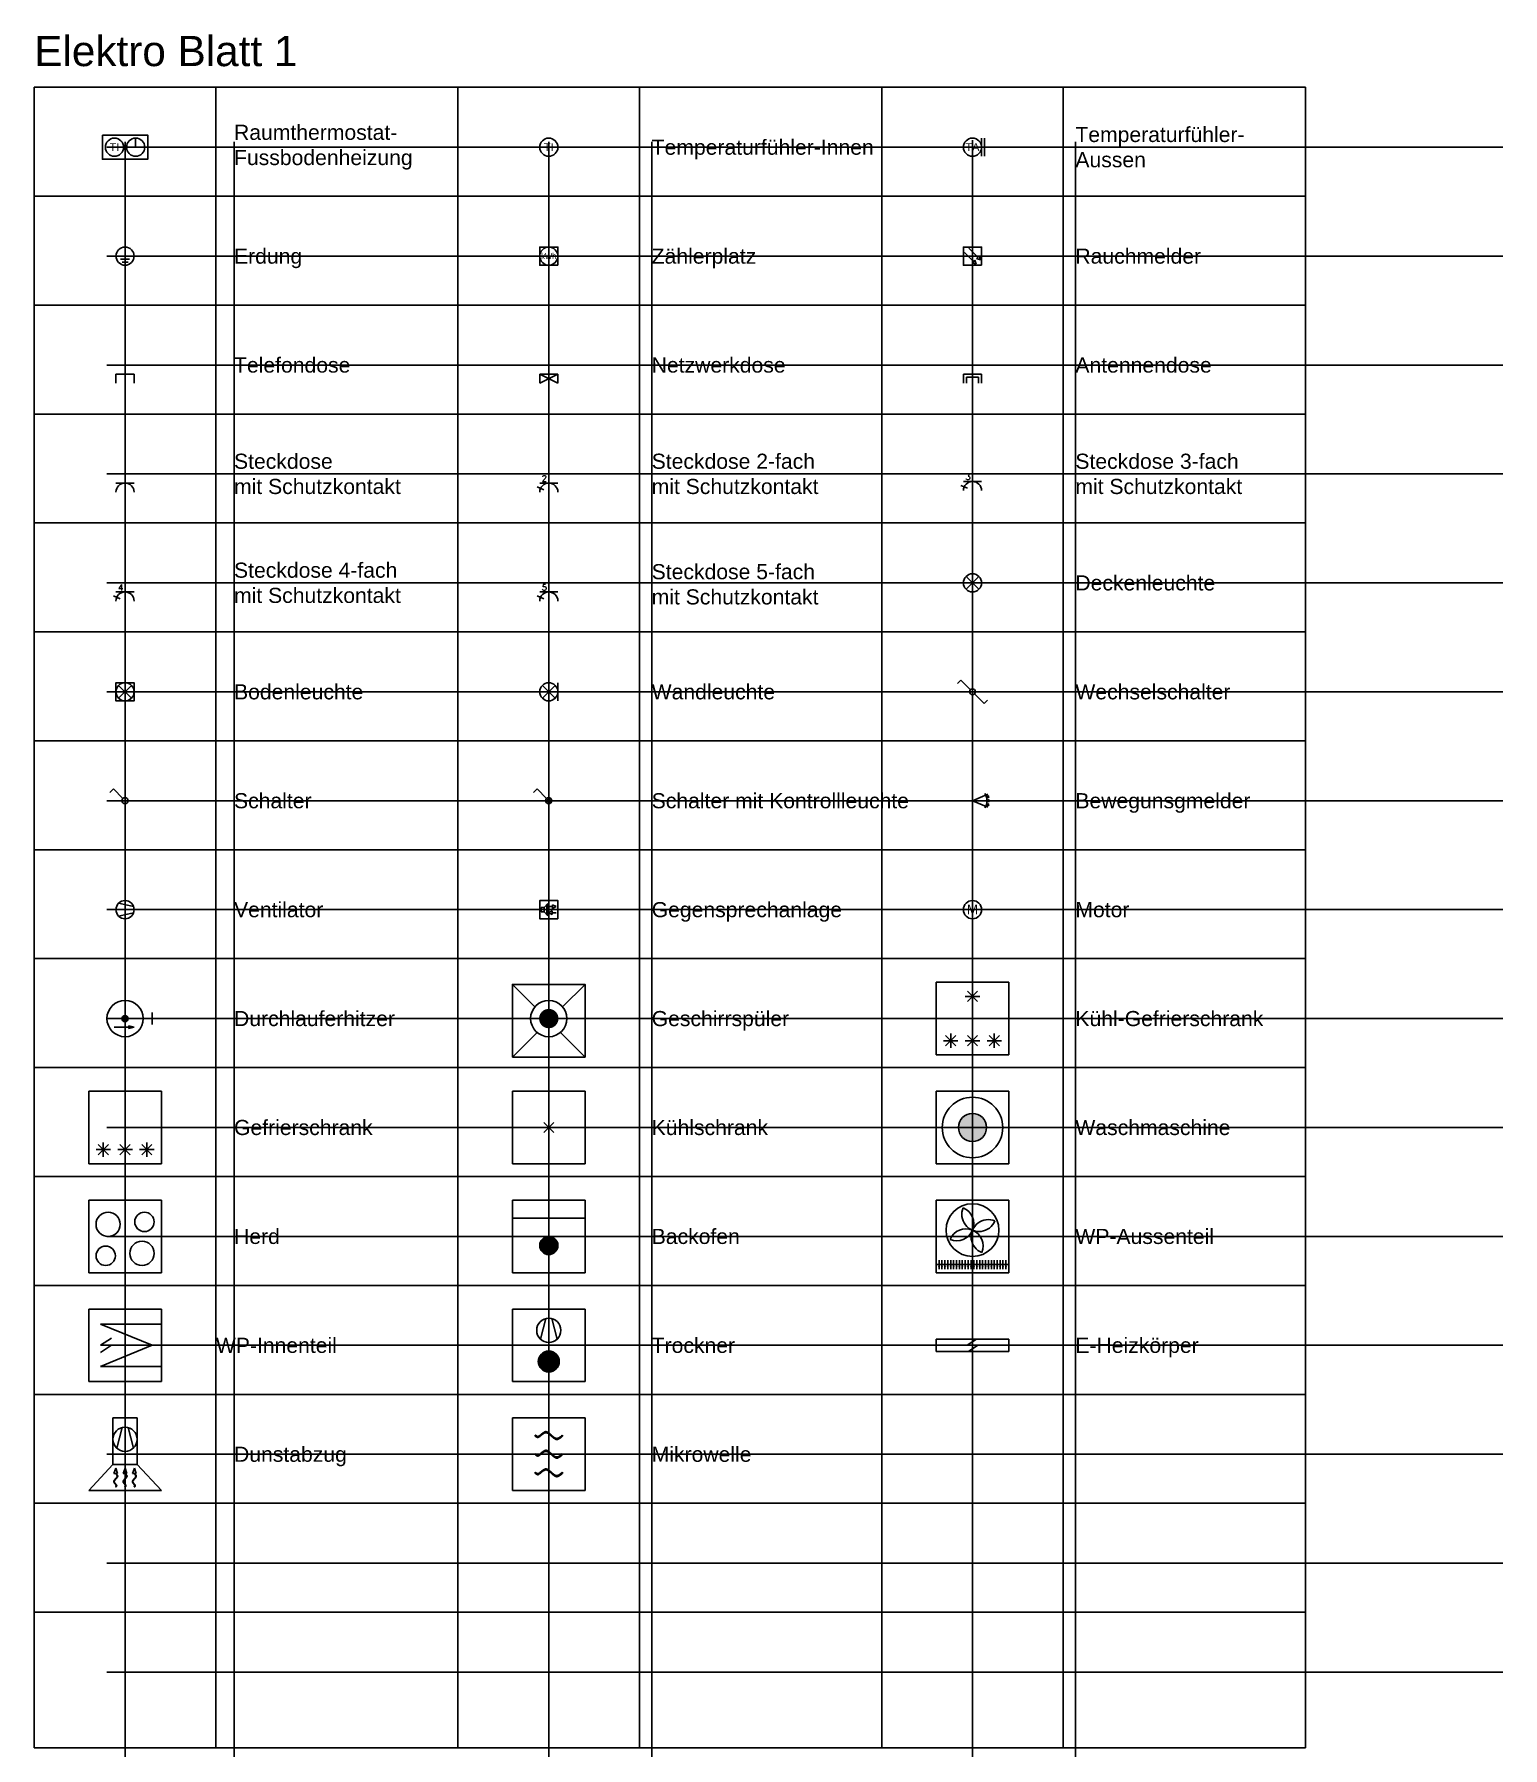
# Model space of a CAD drawing. Header units: millimetres. Extents: x 5800 to 17930, y 330 to 14488.
import ezdxf
from ezdxf.enums import TextEntityAlignment as Align

# ---------------------------------------------------------------- set-up
doc = ezdxf.new("R2010")
doc.units = ezdxf.units.MM
doc.layers.add('Z_Format', color=7, linetype='Continuous', plot=False)
doc.styles.get("Standard").update_dxf_attribs({"font": 'arial.ttf'})

msp = doc.modelspace()

# ---------------------------------------------------------------- texts
at = {"color": 7}
for s, p in [('Temperaturfühler-Innen', (10900, 13554.999992)), ('Erdung', (7450, 12654.999976)), ('Zählerplatz', (10900, 12654.999992)), ('Rauchmelder', (14400, 12654.999992)), ('Telefondose', (7450, 11754.999992)), ('Netzwerkdose', (10900, 11754.999992)), ('Antennendose', (14400, 11754.999992)), ('Deckenleuchte', (14400, 9954.999992)), ('Bodenleuchte', (7450, 9054.999992)), ('Wandleuchte', (10900, 9054.999992)), ('Wechselschalter', (14400, 9054.999992)), ('Schalter', (7450, 8154.999992)), ('Schalter mit Kontrollleuchte', (10900, 8154.999992)), ('Bewegunsgmelder', (14400, 8154.999992)), ('Ventilator', (7450, 7254.999992)), ('Gegensprechanlage', (10900, 7254.999992)), ('Motor', (14400, 7254.999992)), ('Durchlauferhitzer', (7450, 6354.999992)), ('Geschirrspüler', (10900, 6354.999992)), ('Kühl-Gefrierschrank', (14400, 6354.999992)), ('Gefrierschrank', (7450, 5454.999992)), ('Kühlschrank', (10900, 5454.999992)), ('Waschmaschine', (14400, 5454.999992)), ('Herd', (7450, 4554.999992)), ('Backofen', (10900, 4554.999992)), ('WP-Aussenteil', (14400, 4554.999992)), ('WP-Innenteil', (7300, 3654.999992)), ('Trockner', (10900, 3654.999992)), ('E-Heizkörper', (14400, 3654.999992)), ('Dunstabzug', (7450, 2754.999992)), ('Mikrowelle', (10900, 2754.999992))]:
    msp.add_text(s, height=125, dxfattribs=at).set_placement(p, align=Align.MIDDLE_LEFT)
at = {"insert": (5800, 14348.027924), "char_height": 250, "attachment_point": 4}
msp.add_mtext_dynamic_manual_height_columns('Elektro Blatt 1', width=4100.86598358, gutter_width=12.5, heights=[0], dxfattribs=at)
at = {"color": 7, "char_height": 125, "attachment_point": 4}
for s, insert, width in [('Raumthermostat-\\PFussbodenheizung', (7450, 13554.999992), 2824.60777626), ('Temperaturfühler-\\PAussen', (14400, 13554.999992), 1979.96248295), ('Steckdose \\Pmit Schutzkontakt', (7450, 10854.999992), 2242.07025921), ('Steckdose 2-fach \\Pmit Schutzkontakt', (10900, 10854.999992), 2775.92087312), ('Steckdose 3-fach\\Pmit Schutzkontakt', (14400, 10854.999992), 2775.92087312), ('Steckdose 4-fach \\Pmit Schutzkontakt', (7450, 9954.999992), 2775.92087312), ('Steckdose 5-fach \\Pmit Schutzkontakt', (10900, 9942.5), 2775.92087312)]:
    msp.add_mtext(s, dxfattribs=dict(at, insert=insert, width=width))

# ---------------------------------------------------------------- blocks, each defined once
blk = doc.blocks.new('Rauchmelder')
for p, q in [((-66, 30), (9, -45)), ((-30, 66), (45, -9)), ((34, -20), (55, 1)), ((66, -30), (55, 1)), ((-1, -55), (20, -34)), ((30, -66), (-1, -55)), ((30, -66), (20, -34)), ((66, -30), (34, -20))]:
    blk.add_line(p, q)
blk.add_lwpolyline([(75, -75), (-75, -75), (-75, 75), (75, 75)], close=True)
blk = doc.blocks.new('Antennendose')
at = {"color": 7, "linetype": 'Continuous', "lineweight": -3}
blk.add_line((0, -74.999992), (0, 0), dxfattribs=at)
for p, q in [((74.999992, -74.999992), (-74.999992, -74.999992)), ((-74.999992, -74.999992), (-74.999992, -149.999984)), ((49.999992, -99.999992), (-49.999992, -99.999992)), ((-49.999992, -99.999992), (-49.999992, -149.999984)), ((49.999992, -99.999992), (49.999992, -149.999984)), ((74.999992, -74.999992), (74.999992, -149.999984))]:
    blk.add_line(p, q)
blk = doc.blocks.new('Steckdose mit Schutzkontakt')
at = {"color": 7, "linetype": 'Continuous', "lineweight": -3}
blk.add_line((0, -74.999992), (0, 0), dxfattribs=at)
blk.add_line((74.999992, -74.999992), (-74.999992, -74.999992))
blk.add_arc((0, -149.999984), 74.999992, 0, 180)
blk = doc.blocks.new('Telefondose')
at = {"color": 7, "linetype": 'Continuous', "lineweight": -3}
blk.add_line((0, -74.999992), (0, 0), dxfattribs=at)
for p, q in [((74.999992, -74.999992), (-74.999992, -74.999992)), ((-74.999992, -74.999992), (-74.999992, -149.999984)), ((74.999992, -74.999992), (74.999992, -149.999984))]:
    blk.add_line(p, q)
blk = doc.blocks.new('Netzwerkdose')
at = {"color": 7, "linetype": 'Continuous', "lineweight": -3}
blk.add_line((0, -74.999992), (0, 0), dxfattribs=at)
for p, q in [((74.999992, -74.999992), (-74.999992, -74.999992)), ((-74.999992, -74.999992), (-74.999992, -149.999984)), ((-74.999992, -149.999984), (74.999992, -74.999992)), ((-74.999992, -74.999992), (74.999992, -149.999984)), ((74.999992, -74.999992), (74.999992, -149.999984))]:
    blk.add_line(p, q)
blk = doc.blocks.new('Deckenleuchte')
at = {"color": 7, "linetype": 'Continuous', "lineweight": -3}
blk.add_line((53, -53), (-53, 53), dxfattribs=at)
blk.add_line((53, 53), (-53, -53))
blk.add_circle((0, 0), 75)
blk = doc.blocks.new('Wandleuchte')
at = {"color": 7, "linetype": 'Continuous', "lineweight": -3}
blk.add_line((-22, -53), (-128, 53), dxfattribs=at)
for p, q in [((-22, 53), (-128, -53)), ((0, 75), (0, -75))]:
    blk.add_line(p, q)
blk.add_circle((-75, 0), 75)
blk = doc.blocks.new('Schalter')
for p, q in [((-96, 97), (-125, 68)), ((-18, 18), (-96, 97))]:
    blk.add_line(p, q)
blk.add_circle((0, 0), 25)
blk = doc.blocks.new('Steckdose 2-fach mit Schutzkontakt')
at = {"color": 7, "linetype": 'Continuous', "lineweight": -3}
blk.add_line((0, -75), (0, 0), dxfattribs=at)
for p, q in [((-41, -131), (-95, -107)), ((75, -75), (-75, -75))]:
    blk.add_line(p, q)
blk.add_arc((0, -150), 75, 0, 180)
at = {"insert": (-37, -37), "char_height": 50, "attachment_point": 5}
blk.add_mtext_dynamic_manual_height_columns('{\\Fromans|c0;2}', width=104.34, gutter_width=12.5, heights=[0], dxfattribs=at)
blk = doc.blocks.new('Steckdose 3-fach mit Schutzkontakt')
at = {"color": 7, "linetype": 'Continuous', "lineweight": -3}
blk.add_line((0, -75), (0, 0), dxfattribs=at)
for p, q in [((-41, -131), (-95, -107)), ((75, -75), (-75, -75))]:
    blk.add_line(p, q)
blk.add_arc((0, -150), 75, 0, 180)
at = {"insert": (-37, -37), "char_height": 50, "attachment_point": 5}
blk.add_mtext_dynamic_manual_height_columns('{\\Fromans|c0;3}', width=104.34, gutter_width=12.5, heights=[0], dxfattribs=at)
blk = doc.blocks.new('Steckdose 4-fach mit Schutzkontakt')
at = {"color": 7, "linetype": 'Continuous', "lineweight": -3}
blk.add_line((0, -75), (0, 0), dxfattribs=at)
for p, q in [((-41, -131), (-95, -107)), ((75, -75), (-75, -75))]:
    blk.add_line(p, q)
blk.add_arc((0, -150), 75, 0, 180)
at = {"insert": (-37, -37), "char_height": 50, "attachment_point": 5}
blk.add_mtext_dynamic_manual_height_columns('{\\Fromans|c0;4}', width=104.34, gutter_width=12.5, heights=[0], dxfattribs=at)
blk = doc.blocks.new('Steckdose 5-fach mit Schutzkontakt')
at = {"color": 7, "linetype": 'Continuous', "lineweight": -3}
blk.add_line((0, -75), (0, 0), dxfattribs=at)
for p, q in [((-41, -131), (-95, -107)), ((75, -75), (-75, -75))]:
    blk.add_line(p, q)
blk.add_arc((0, -150), 75, 0, 180)
at = {"insert": (-37, -37), "char_height": 50, "attachment_point": 5}
blk.add_mtext_dynamic_manual_height_columns('{\\Fromans|c0;5}', width=104.34, gutter_width=12.5, heights=[0], dxfattribs=at)
blk = doc.blocks.new('Bewegunsgmelder')
for p, q in [((128, 53), (0, 0)), ((0, 0), (128, -53))]:
    blk.add_line(p, q)
for centre in [(128, 33), (132, 0), (128, -33)]:
    blk.add_circle(centre, 7.5)
blk.add_arc((0, 0), 119, 330.2688, 29.7312)
blk = doc.blocks.new('Schalter mit Kontrollleuchte')
for p, q in [((-96, 97), (-125, 68)), ((-18, 18), (-96, 97)), ((18, 18), (-18, -18)), ((-18, 18), (18, -18))]:
    blk.add_line(p, q)
blk.add_circle((0, 0), 25)
blk = doc.blocks.new('Ventilator')
for p, q in [((70, 27), (-53, 53)), ((70, -27), (-53, -53))]:
    blk.add_line(p, q)
blk.add_circle((0, 0), 75)
blk = doc.blocks.new('Gegensprechanlage')
for p, q in [((-62, 18), (-62, -18)), ((-62, 18), (-37, 18)), ((-37, 18), (-7, 50)), ((-37, 18), (-37, -18)), ((-17, 39), (-17, -39)), ((-7, 50), (-7, -50)), ((-2, 25), (32, 25)), ((32, 10), (32, 40)), ((62, 25), (32, 40)), ((62, 25), (32, 10)), ((-62, -18), (-37, -18)), ((-37, -18), (-7, -50)), ((-2, -25), (28, -10)), ((-2, -25), (28, -40)), ((28, -40), (28, -10)), ((62, -25), (28, -25))]:
    blk.add_line(p, q)
blk.add_lwpolyline([(75, -75), (-75, -75), (-75, 75), (75, 75)], close=True)
blk = doc.blocks.new('Motor')
blk.add_circle((0, 0), 75)
blk.add_text('M', height=80).set_placement((0, 0), align=Align.MIDDLE_CENTER)
blk = doc.blocks.new('Geschirrspüler')
for p, q in [((-300, 282), (-114, 97)), ((300, 282), (114, 97)), ((-97, -114), (-300, -318)), ((97, -114), (300, -318))]:
    blk.add_line(p, q)
blk.add_lwpolyline([(-300, -318), (-300, 282), (300, 282), (300, -318)], close=True)
at = {"const_width": 80}
blk.add_lwpolyline([(-40, 0, 1), (40, 0, 1)], format="xyb", close=True, dxfattribs=at)
blk.add_circle((0, 0), 150)
blk = doc.blocks.new('Kühl-Gefrierschrank')
for p, q in [((-300, -300), (-300, 300)), ((-300, 300), (300, 300)), ((300, 300), (300, -300)), ((60, 183), (-60, 183)), ((42, 226), (-42, 141)), ((-42, 226), (42, 141)), ((0, 243), (0, 123)), ((-300, 0), (300, 0)), ((-222, -226), (-138, -141)), ((-138, -226), (-222, -141)), ((-180, -243), (-180, -123)), ((42, -226), (-42, -141)), ((-42, -226), (42, -141)), ((0, -243), (0, -123)), ((222, -226), (138, -141)), ((138, -226), (222, -141)), ((180, -243), (180, -123)), ((-240, -183), (-120, -183)), ((60, -183), (-60, -183)), ((240, -183), (120, -183)), ((300, -300), (-300, -300))]:
    blk.add_line(p, q)
blk = doc.blocks.new('Gefrierschrank')
for p, q in [((-300, -300), (-300, 300)), ((-300, 300), (300, 300)), ((300, 300), (300, -300)), ((-222, -226), (-138, -141)), ((-138, -226), (-222, -141)), ((-180, -243), (-180, -123)), ((42, -226), (-42, -141)), ((-42, -226), (42, -141)), ((0, -243), (0, -123)), ((222, -226), (138, -141)), ((138, -226), (222, -141)), ((180, -243), (180, -123)), ((-240, -183), (-120, -183)), ((60, -183), (-60, -183)), ((240, -183), (120, -183)), ((300, -300), (-300, -300))]:
    blk.add_line(p, q)
blk = doc.blocks.new('Kühlschrank')
for p, q in [((-300, -300), (-300, 300)), ((-300, 300), (300, 300)), ((300, 300), (300, -300)), ((42, -42), (-42, 42)), ((-42, -42), (42, 42)), ((0, -60), (0, 60)), ((60, 0), (-60, 0)), ((300, -300), (-300, -300))]:
    blk.add_line(p, q)
blk = doc.blocks.new('Waschmaschine')
h = blk.add_hatch(color=256)
h.dxf.hatch_style = 1
h.paths.add_polyline_path([(116, 0, 1), (-116, 0, 1)])
for p, q in [((-300, -300), (-300, 300)), ((-300, 300), (300, 300)), ((300, 300), (300, -300)), ((300, -300), (-300, -300))]:
    blk.add_line(p, q)
for radius in [250, 116]:
    blk.add_circle((0, 0), radius)
blk = doc.blocks.new('Herd')
for p, q in [((-300, 300), (-300, -300)), ((300, 300), (-300, 300)), ((300, 300), (300, -300)), ((-300, -300), (300, -300))]:
    blk.add_line(p, q)
for centre, radius in [((-140, 100), 100), ((160, 120), 80), ((-160, -160), 80), ((140, -140), 100)]:
    blk.add_circle(centre, radius)
blk = doc.blocks.new('Backofen')
h = blk.add_hatch(color=256)
h.dxf.hatch_style = 1
h.paths.add_polyline_path([(-75, -75, 1), (75, -75, 1)])
for p, q in [((-300, 300), (-300, -300)), ((300, 300), (-300, 300)), ((300, 300), (300, -300)), ((300, 150), (-300, 150)), ((-300, -300), (300, -300))]:
    blk.add_line(p, q)
blk.add_circle((0, -75), 75)
blk = doc.blocks.new('WP-Aussenteil')
for p, q in [((-300, 300), (-300, -300)), ((300, 300), (-300, 300)), ((300, 300), (300, -300)), ((300, -233), (-300, -233)), ((-276, -196), (-276, -271)), ((-252, -196), (-252, -271)), ((-228, -196), (-228, -271)), ((-204, -196), (-204, -271)), ((-180, -196), (-180, -271)), ((-156, -196), (-156, -271)), ((-132, -196), (-132, -271)), ((-108, -196), (-108, -271)), ((-84, -196), (-84, -271)), ((-60, -196), (-60, -271)), ((-36, -196), (-36, -271)), ((-12, -196), (-12, -271)), ((12, -196), (12, -271)), ((36, -196), (36, -271)), ((60, -196), (60, -271)), ((84, -196), (84, -271)), ((108, -196), (108, -271)), ((132, -196), (132, -271)), ((156, -196), (156, -271)), ((180, -196), (180, -271)), ((204, -196), (204, -271)), ((228, -196), (228, -271)), ((252, -196), (252, -271)), ((276, -196), (276, -271)), ((-300, -300), (300, -300))]:
    blk.add_line(p, q)
blk.add_circle((0, 52), 218)
for centre, start, end in [((-131, 106), 247.5, 67.5), ((54, 182), 157.5, 337.5), ((-54, -79), 337.5, 157.5), ((131, -3), 67.5, 247.5)]:
    blk.add_arc(centre, 142, start, end)
for p in [(-276, -246), (-252, -246), (-228, -246), (-204, -246), (-180, -246), (-156, -246), (-132, -246), (-108, -246), (-84, -246), (-60, -246), (-36, -246), (-12, -246), (12, -246), (36, -246), (60, -246), (84, -246), (108, -246), (132, -246), (156, -246), (180, -246), (204, -246), (228, -246), (252, -246), (276, -246)]:
    blk.add_point(p)
blk = doc.blocks.new('WP-Innenteil')
for p, q in [((-300, 300), (-300, -300)), ((300, 300), (-300, 300)), ((300, 300), (300, -300)), ((300, 175), (-203, 175)), ((-203, 175), (225, 0)), ((-113, 58), (-203, 0)), ((-203, -175), (225, 0)), ((-203, 0), (-113, 0)), ((-113, 0), (-203, -58)), ((300, -175), (-203, -175)), ((-300, -300), (300, -300))]:
    blk.add_line(p, q)
blk = doc.blocks.new('Trockner')
h = blk.add_hatch(color=256)
h.dxf.hatch_style = 1
h.paths.add_polyline_path([(-87, -134, 1), (87, -134, 1)])
for p, q in [((-300, -300), (-300, 300)), ((-300, 300), (300, 300)), ((300, 300), (300, -300)), ((-25, 221), (-69, 51)), ((25, 221), (69, 51)), ((300, -300), (-300, -300))]:
    blk.add_line(p, q)
for centre, radius in [((0, 124), 100), ((0, -134), 86.7)]:
    blk.add_circle(centre, radius)
blk = doc.blocks.new('E-Heizkörper')
for p, q in [((-300, -50), (-300, 50)), ((-300, 50), (300, 50)), ((32, 50), (-45, 0)), ((-45, 0), (45, 0)), ((45, 0), (-32, -50)), ((300, 50), (300, -50)), ((-300, -50), (300, -50))]:
    blk.add_line(p, q)
blk = doc.blocks.new('Dunstabzug')
for p, q in [((-100, 300), (-100, -86)), ((-100, 300), (100, 300)), ((100, 300), (100, -86)), ((-25, 221), (-69, 51)), ((25, 221), (69, 51)), ((-100, -86), (-300, -300)), ((-100, -86), (100, -86)), ((-77, -116), (-92, -158)), ((-62, -158), (-77, -116)), ((0, -116), (-15, -158)), ((15, -158), (0, -116)), ((77, -116), (62, -158)), ((92, -158), (77, -116)), ((100, -86), (300, -300)), ((-93, -222), (-92, -221)), ((-93, -224), (-93, -222)), ((-93, -225), (-93, -224)), ((-93, -226), (-93, -225)), ((-93, -228), (-93, -226)), ((-93, -229), (-93, -228)), ((-93, -230), (-93, -229)), ((-92, -232), (-93, -230)), ((-92, -158), (-79, -158)), ((-92, -219), (-91, -218)), ((-92, -221), (-92, -219)), ((-91, -233), (-92, -232)), ((-91, -218), (-90, -217)), ((-91, -235), (-91, -233)), ((-90, -236), (-91, -235)), ((-90, -216), (-89, -214)), ((-90, -217), (-90, -216)), ((-89, -237), (-90, -236)), ((-89, -214), (-88, -213)), ((-88, -222), (-89, -223)), ((-89, -223), (-89, -225)), ((-89, -225), (-89, -226)), ((-89, -226), (-89, -227)), ((-89, -227), (-89, -228)), ((-89, -228), (-88, -230)), ((-88, -238), (-89, -237)), ((-88, -213), (-87, -212)), ((-87, -219), (-88, -221)), ((-88, -221), (-88, -222)), ((-88, -230), (-88, -231)), ((-88, -231), (-87, -232)), ((-87, -240), (-88, -238)), ((-87, -212), (-86, -211)), ((-86, -218), (-87, -219)), ((-87, -232), (-87, -233)), ((-87, -233), (-86, -234)), ((-87, -241), (-87, -240)), ((-86, -242), (-87, -241)), ((-86, -211), (-85, -210)), ((-85, -216), (-86, -217)), ((-86, -217), (-86, -218)), ((-86, -234), (-86, -235)), ((-86, -235), (-85, -236)), ((-85, -243), (-86, -242)), ((-85, -210), (-84, -209)), ((-84, -215), (-85, -216)), ((-85, -236), (-85, -236)), ((-85, -236), (-85, -237)), ((-85, -237), (-84, -238)), ((-84, -244), (-85, -243)), ((-84, -209), (-83, -208)), ((-83, -213), (-84, -214)), ((-84, -214), (-84, -215)), ((-84, -238), (-84, -238)), ((-84, -238), (-83, -239)), ((-83, -245), (-84, -244)), ((-83, -208), (-82, -207)), ((-82, -212), (-83, -213)), ((-83, -239), (-83, -239)), ((-83, -239), (-82, -240)), ((-82, -246), (-83, -245)), ((-82, -207), (-81, -205)), ((-81, -210), (-82, -211)), ((-82, -211), (-82, -212)), ((-82, -240), (-82, -241)), ((-82, -241), (-81, -241)), ((-82, -247), (-82, -246)), ((-81, -248), (-82, -247)), ((-81, -204), (-80, -203)), ((-81, -205), (-81, -204)), ((-80, -210), (-81, -210)), ((-81, -241), (-81, -242)), ((-81, -242), (-80, -243)), ((-80, -249), (-81, -248)), ((-80, -203), (-79, -202)), ((-79, -208), (-80, -209)), ((-80, -209), (-80, -210)), ((-80, -243), (-80, -244)), ((-80, -244), (-79, -245)), ((-79, -249), (-80, -249)), ((-78, -159), (-79, -158)), ((-79, -202), (-78, -201)), ((-78, -207), (-79, -208)), ((-79, -245), (-78, -245)), ((-79, -250), (-79, -249)), ((-78, -251), (-79, -250)), ((-79, -270), (-78, -269)), ((-79, -270), (-75, -270)), ((-76, -161), (-78, -159)), ((-78, -201), (-77, -200)), ((-77, -206), (-78, -207)), ((-78, -245), (-78, -246)), ((-78, -246), (-77, -247)), ((-77, -252), (-78, -251)), ((-78, -268), (-77, -267)), ((-78, -269), (-78, -268)), ((-77, -200), (-76, -199)), ((-76, -205), (-77, -205)), ((-77, -205), (-77, -206)), ((-77, -247), (-76, -248)), ((-77, -253), (-77, -252)), ((-76, -254), (-77, -253)), ((-77, -267), (-76, -266)), ((-77, -267), (-77, -267)), ((-75, -163), (-76, -161)), ((-76, -199), (-75, -198)), ((-75, -204), (-76, -205)), ((-76, -248), (-75, -249)), ((-75, -255), (-76, -254)), ((-76, -254), (-76, -254)), ((-76, -265), (-75, -264)), ((-76, -266), (-76, -265)), ((-76, -265), (-76, -265)), ((-75, -158), (-62, -158)), ((-75, -158), (-74, -159)), ((-73, -164), (-75, -163)), ((-75, -198), (-74, -197)), ((-74, -203), (-75, -204)), ((-75, -249), (-75, -249)), ((-75, -249), (-74, -250)), ((-75, -256), (-75, -255)), ((-75, -257), (-75, -256)), ((-74, -258), (-75, -257)), ((-75, -263), (-74, -262)), ((-75, -264), (-75, -263)), ((-75, -263), (-75, -263)), ((-74, -269), (-75, -270)), ((-74, -159), (-73, -160)), ((-74, -197), (-73, -196)), ((-73, -201), (-74, -202)), ((-74, -202), (-74, -203)), ((-74, -250), (-73, -251)), ((-74, -259), (-74, -258)), ((-74, -258), (-74, -258)), ((-74, -260), (-74, -259)), ((-74, -261), (-74, -260)), ((-74, -262), (-74, -261)), ((-74, -261), (-74, -261)), ((-73, -268), (-74, -269)), ((-73, -160), (-72, -161)), ((-72, -166), (-73, -164)), ((-73, -196), (-72, -195)), ((-72, -200), (-73, -201)), ((-73, -251), (-73, -252)), ((-73, -252), (-72, -253)), ((-72, -266), (-73, -267)), ((-73, -267), (-73, -268)), ((-72, -161), (-71, -162)), ((-71, -168), (-72, -166)), ((-72, -195), (-71, -194)), ((-71, -199), (-72, -200)), ((-72, -253), (-72, -254)), ((-72, -254), (-71, -254)), ((-71, -265), (-72, -266)), ((-72, -266), (-72, -266)), ((-71, -162), (-70, -163)), ((-70, -170), (-71, -168)), ((-71, -194), (-70, -193)), ((-70, -198), (-71, -199)), ((-71, -254), (-71, -255)), ((-71, -255), (-70, -256)), ((-70, -263), (-71, -264)), ((-71, -264), (-71, -265)), ((-70, -163), (-69, -164)), ((-69, -171), (-70, -170)), ((-70, -192), (-69, -190)), ((-70, -193), (-70, -192)), ((-69, -197), (-70, -198)), ((-70, -256), (-70, -257)), ((-70, -257), (-70, -258)), ((-70, -258), (-69, -259)), ((-69, -260), (-70, -261)), ((-70, -261), (-70, -262)), ((-70, -262), (-70, -263)), ((-69, -164), (-68, -165)), ((-68, -172), (-69, -171)), ((-69, -190), (-68, -189)), ((-68, -196), (-69, -197)), ((-69, -259), (-69, -259)), ((-69, -259), (-69, -260)), ((-68, -165), (-67, -166)), ((-68, -173), (-68, -172)), ((-67, -175), (-68, -173)), ((-68, -188), (-67, -187)), ((-68, -189), (-68, -188)), ((-67, -195), (-68, -196)), ((-67, -166), (-66, -169)), ((-67, -176), (-67, -175)), ((-66, -177), (-67, -176)), ((-67, -186), (-66, -185)), ((-67, -187), (-67, -186)), ((-66, -193), (-67, -195)), ((-66, -169), (-65, -170)), ((-66, -178), (-66, -177)), ((-66, -179), (-66, -178)), ((-66, -181), (-66, -179)), ((-66, -182), (-66, -181)), ((-66, -183), (-66, -182)), ((-66, -184), (-66, -183)), ((-66, -185), (-66, -184)), ((-65, -192), (-66, -193)), ((-65, -170), (-64, -171)), ((-64, -191), (-65, -192)), ((-64, -171), (-63, -173)), ((-63, -188), (-64, -190)), ((-64, -190), (-64, -191)), ((-63, -173), (-63, -174)), ((-63, -174), (-62, -176)), ((-62, -187), (-63, -188)), ((-62, -176), (-62, -177)), ((-62, -177), (-61, -178)), ((-61, -185), (-62, -187)), ((-61, -178), (-61, -180)), ((-61, -180), (-61, -181)), ((-61, -181), (-61, -183)), ((-61, -183), (-61, -184)), ((-61, -184), (-61, -185)), ((-17, -225), (-16, -224)), ((-17, -226), (-17, -225)), ((-17, -228), (-17, -226)), ((-16, -229), (-17, -228)), ((-16, -222), (-15, -221)), ((-16, -224), (-16, -222)), ((-16, -230), (-16, -229)), ((-15, -232), (-16, -230)), ((-15, -158), (-2, -158)), ((-15, -219), (-14, -218)), ((-15, -221), (-15, -219)), ((-15, -233), (-15, -232)), ((-14, -235), (-15, -233)), ((-14, -218), (-13, -217)), ((-13, -236), (-14, -235)), ((-13, -216), (-12, -214)), ((-13, -217), (-13, -216)), ((-12, -237), (-13, -236)), ((-12, -214), (-11, -213)), ((-11, -222), (-12, -223)), ((-12, -223), (-12, -225)), ((-12, -225), (-12, -226)), ((-12, -226), (-12, -227)), ((-12, -227), (-12, -228)), ((-12, -228), (-12, -230)), ((-12, -230), (-11, -231)), ((-11, -238), (-12, -237)), ((-11, -213), (-10, -212)), ((-10, -219), (-11, -221)), ((-11, -221), (-11, -222)), ((-11, -231), (-11, -232)), ((-11, -232), (-10, -233)), ((-11, -240), (-11, -238)), ((-10, -241), (-11, -240)), ((-10, -212), (-9, -211)), ((-9, -217), (-10, -218)), ((-10, -218), (-10, -219)), ((-10, -233), (-10, -234)), ((-10, -234), (-9, -235)), ((-9, -242), (-10, -241)), ((-9, -211), (-8, -210)), ((-8, -216), (-9, -217)), ((-9, -235), (-9, -236)), ((-9, -236), (-8, -236)), ((-8, -243), (-9, -242)), ((-8, -209), (-7, -208)), ((-8, -210), (-8, -209)), ((-7, -214), (-8, -215)), ((-8, -215), (-8, -216)), ((-8, -236), (-8, -237)), ((-8, -237), (-7, -238)), ((-7, -244), (-8, -243)), ((-7, -208), (-6, -207)), ((-6, -213), (-7, -214)), ((-7, -238), (-7, -238)), ((-7, -238), (-7, -239)), ((-7, -239), (-6, -239)), ((-6, -245), (-7, -244)), ((-6, -207), (-5, -205)), ((-5, -211), (-6, -212)), ((-6, -212), (-6, -213)), ((-6, -239), (-6, -240)), ((-6, -240), (-5, -241)), ((-6, -246), (-6, -245)), ((-5, -247), (-6, -246)), ((-5, -205), (-4, -204)), ((-4, -210), (-5, -211)), ((-5, -241), (-5, -241)), ((-5, -241), (-4, -242)), ((-4, -248), (-5, -247)), ((-4, -204), (-3, -203)), ((-3, -209), (-4, -210)), ((-4, -210), (-4, -210)), ((-4, -242), (-3, -243)), ((-3, -249), (-4, -248)), ((-3, -203), (-2, -202)), ((-2, -208), (-3, -209)), ((-3, -243), (-3, -244)), ((-3, -244), (-2, -245)), ((-2, -250), (-3, -249)), ((-3, -249), (-3, -249)), ((-1, -159), (-2, -158)), ((-2, -202), (-1, -201)), ((-1, -207), (-2, -208)), ((-2, -245), (-1, -245)), ((-1, -251), (-2, -250)), ((-2, -269), (-1, -268)), ((-2, -270), (-2, -269)), ((-2, -270), (2, -270)), ((0, -161), (-1, -159)), ((-1, -201), (0, -200)), ((0, -205), (-1, -206)), ((-1, -206), (-1, -207)), ((-1, -245), (-1, -246)), ((-1, -246), (0, -247)), ((-1, -252), (-1, -251)), ((0, -253), (-1, -252)), ((-1, -268), (-1, -267)), ((-1, -267), (0, -267)), ((2, -163), (0, -161)), ((0, -200), (1, -199)), ((1, -205), (0, -205)), ((0, -247), (1, -248)), ((0, -254), (0, -253)), ((1, -254), (0, -254)), ((0, -266), (1, -265)), ((0, -267), (0, -266)), ((1, -199), (2, -198)), ((2, -204), (1, -205)), ((1, -248), (1, -249)), ((1, -249), (2, -249)), ((1, -255), (1, -254)), ((2, -256), (1, -255)), ((1, -264), (2, -263)), ((1, -265), (1, -264)), ((1, -265), (1, -265)), ((2, -158), (15, -158)), ((2, -158), (3, -159)), ((3, -164), (2, -163)), ((2, -198), (3, -197)), ((3, -202), (2, -203)), ((2, -203), (2, -204)), ((2, -249), (3, -250)), ((2, -257), (2, -256)), ((3, -258), (2, -257)), ((2, -262), (3, -261)), ((2, -263), (2, -262)), ((2, -263), (2, -263)), ((3, -269), (2, -270)), ((3, -159), (4, -160)), ((5, -166), (3, -164)), ((3, -197), (4, -196)), ((4, -201), (3, -202)), ((3, -250), (3, -251)), ((3, -251), (4, -252)), ((3, -259), (3, -258)), ((3, -258), (3, -258)), ((3, -260), (3, -259)), ((3, -261), (3, -260)), ((3, -261), (3, -261)), ((4, -268), (3, -269)), ((4, -160), (5, -161)), ((4, -196), (5, -195)), ((5, -200), (4, -201)), ((4, -252), (5, -253)), ((5, -266), (4, -267)), ((4, -267), (4, -268)), ((5, -161), (6, -162)), ((6, -168), (5, -166)), ((5, -195), (6, -194)), ((6, -199), (5, -200)), ((5, -253), (5, -254)), ((5, -254), (6, -254)), ((6, -265), (5, -266)), ((5, -266), (5, -266)), ((6, -162), (7, -163)), ((7, -170), (6, -168)), ((6, -193), (7, -192)), ((6, -194), (6, -193)), ((7, -198), (6, -199)), ((6, -254), (6, -255)), ((6, -255), (7, -256)), ((7, -263), (6, -264)), ((6, -264), (6, -265)), ((7, -163), (8, -164)), ((8, -171), (7, -170)), ((7, -192), (8, -190)), ((8, -197), (7, -198)), ((7, -256), (7, -257)), ((7, -257), (7, -258)), ((7, -258), (7, -259)), ((7, -259), (7, -259)), ((7, -259), (7, -260)), ((7, -260), (7, -261)), ((7, -261), (7, -262)), ((7, -262), (7, -263)), ((8, -164), (9, -165)), ((8, -172), (8, -171)), ((9, -173), (8, -172)), ((8, -190), (9, -189)), ((9, -196), (8, -197)), ((9, -165), (10, -166)), ((10, -175), (9, -173)), ((9, -188), (10, -187)), ((9, -189), (9, -188)), ((10, -195), (9, -196)), ((10, -166), (11, -169)), ((10, -176), (10, -175)), ((11, -177), (10, -176)), ((10, -185), (11, -184)), ((10, -186), (10, -185)), ((10, -187), (10, -186)), ((11, -193), (10, -195)), ((11, -169), (12, -170)), ((11, -178), (11, -177)), ((11, -179), (11, -178)), ((11, -181), (11, -179)), ((11, -182), (11, -181)), ((11, -183), (11, -182)), ((11, -184), (11, -183)), ((12, -191), (11, -192)), ((11, -192), (11, -193)), ((12, -170), (13, -171)), ((13, -190), (12, -191)), ((13, -171), (13, -173)), ((13, -173), (14, -174)), ((14, -188), (13, -190)), ((14, -174), (15, -176)), ((15, -187), (14, -188)), ((15, -176), (15, -177)), ((15, -177), (16, -178)), ((16, -184), (15, -185)), ((15, -185), (15, -187)), ((16, -178), (16, -180)), ((16, -180), (16, -181)), ((16, -181), (16, -183)), ((16, -183), (16, -184)), ((60, -224), (61, -222)), ((60, -225), (60, -224)), ((60, -226), (60, -225)), ((60, -228), (60, -226)), ((61, -229), (60, -228)), ((61, -221), (62, -219)), ((61, -222), (61, -221)), ((61, -230), (61, -229)), ((62, -232), (61, -230)), ((62, -158), (74, -158)), ((62, -219), (63, -218)), ((62, -233), (62, -232)), ((63, -235), (62, -233)), ((63, -217), (64, -216)), ((63, -218), (63, -217)), ((64, -236), (63, -235)), ((64, -216), (65, -214)), ((65, -237), (64, -236)), ((65, -214), (66, -213)), ((66, -221), (65, -222)), ((65, -222), (65, -223)), ((65, -223), (65, -225)), ((65, -225), (65, -226)), ((65, -226), (65, -227)), ((65, -227), (65, -228)), ((65, -228), (65, -230)), ((65, -230), (66, -231)), ((65, -238), (65, -237)), ((66, -240), (65, -238)), ((66, -213), (67, -212)), ((67, -219), (66, -221)), ((66, -231), (66, -232)), ((66, -232), (67, -233)), ((67, -241), (66, -240)), ((67, -211), (68, -210)), ((67, -212), (67, -211)), ((68, -217), (67, -218)), ((67, -218), (67, -219)), ((67, -233), (67, -234)), ((67, -234), (68, -235)), ((68, -242), (67, -241)), ((68, -210), (69, -209)), ((69, -216), (68, -217)), ((68, -235), (68, -236)), ((68, -236), (69, -236)), ((69, -243), (68, -242)), ((69, -209), (70, -208)), ((70, -214), (69, -215)), ((69, -215), (69, -216)), ((69, -236), (69, -237)), ((69, -237), (69, -238)), ((69, -238), (70, -238)), ((70, -244), (69, -243)), ((70, -208), (71, -207)), ((71, -213), (70, -214)), ((70, -238), (70, -239)), ((70, -239), (71, -239)), ((70, -245), (70, -244)), ((71, -246), (70, -245)), ((71, -207), (72, -205)), ((72, -211), (71, -212)), ((71, -212), (71, -213)), ((71, -239), (71, -240)), ((71, -240), (72, -241)), ((72, -247), (71, -246)), ((72, -205), (73, -204)), ((73, -210), (72, -211)), ((72, -241), (72, -241)), ((72, -241), (73, -242)), ((73, -248), (72, -247)), ((73, -204), (74, -203)), ((74, -209), (73, -210)), ((73, -210), (73, -210)), ((73, -242), (73, -243)), ((73, -243), (74, -244)), ((73, -249), (73, -248)), ((74, -249), (73, -249)), ((76, -159), (74, -158)), ((74, -203), (75, -202)), ((75, -208), (74, -209)), ((74, -244), (75, -245)), ((75, -250), (74, -249)), ((74, -270), (75, -269)), ((74, -270), (79, -270)), ((75, -202), (76, -201)), ((76, -206), (75, -207)), ((75, -207), (75, -208)), ((75, -245), (75, -245)), ((75, -245), (76, -246)), ((76, -251), (75, -250)), ((75, -269), (76, -268)), ((77, -161), (76, -159)), ((76, -201), (77, -200)), ((77, -205), (76, -206)), ((76, -246), (77, -247)), ((76, -252), (76, -251)), ((77, -253), (76, -252)), ((76, -268), (76, -267)), ((76, -267), (77, -267)), ((79, -163), (77, -161)), ((77, -200), (78, -199)), ((78, -205), (77, -205)), ((77, -247), (77, -248)), ((77, -248), (78, -249)), ((77, -254), (77, -253)), ((78, -254), (77, -254)), ((77, -266), (78, -265)), ((77, -267), (77, -266)), ((78, -199), (79, -198)), ((79, -203), (78, -204)), ((78, -204), (78, -205)), ((78, -249), (79, -249)), ((78, -255), (78, -254)), ((79, -256), (78, -255)), ((78, -264), (79, -263)), ((78, -265), (78, -264)), ((78, -265), (78, -265)), ((79, -158), (92, -158)), ((79, -158), (80, -159)), ((80, -164), (79, -163)), ((79, -198), (80, -197)), ((80, -202), (79, -203)), ((79, -249), (79, -250)), ((79, -250), (80, -251)), ((79, -257), (79, -256)), ((79, -258), (79, -257)), ((80, -258), (79, -258)), ((79, -262), (79, -261)), ((79, -261), (80, -261)), ((79, -263), (79, -262)), ((79, -263), (79, -263)), ((80, -269), (79, -270)), ((80, -159), (81, -160)), ((81, -166), (80, -164)), ((80, -197), (81, -196)), ((81, -201), (80, -202)), ((80, -251), (81, -252)), ((80, -259), (80, -258)), ((80, -260), (80, -259)), ((80, -261), (80, -260)), ((81, -267), (80, -268)), ((80, -268), (80, -269)), ((81, -160), (82, -161)), ((82, -168), (81, -166)), ((81, -196), (82, -195)), ((82, -200), (81, -201)), ((81, -252), (81, -253)), ((81, -253), (82, -254)), ((82, -266), (81, -267)), ((82, -161), (83, -162)), ((84, -170), (82, -168)), ((82, -194), (83, -193)), ((82, -195), (82, -194)), ((83, -199), (82, -200)), ((82, -254), (82, -254)), ((82, -254), (83, -255)), ((83, -265), (82, -266)), ((82, -266), (82, -266)), ((83, -162), (84, -163)), ((83, -193), (84, -192)), ((84, -198), (83, -199)), ((83, -255), (83, -256)), ((83, -256), (84, -257)), ((84, -262), (83, -263)), ((83, -263), (83, -264)), ((83, -264), (83, -265)), ((84, -163), (85, -164)), ((84, -171), (84, -170)), ((85, -172), (84, -171)), ((84, -192), (85, -190)), ((85, -197), (84, -198)), ((84, -257), (84, -258)), ((84, -258), (84, -259)), ((84, -259), (84, -259)), ((84, -259), (84, -260)), ((84, -260), (84, -261)), ((84, -261), (84, -262)), ((85, -164), (86, -165)), ((86, -173), (85, -172)), ((85, -189), (86, -188)), ((85, -190), (85, -189)), ((86, -196), (85, -197)), ((86, -165), (87, -166)), ((87, -175), (86, -173)), ((86, -187), (87, -186)), ((86, -188), (86, -187)), ((87, -193), (86, -195)), ((86, -195), (86, -196)), ((87, -166), (88, -169)), ((87, -176), (87, -175)), ((87, -177), (87, -176)), ((88, -178), (87, -177)), ((87, -185), (88, -184)), ((87, -186), (87, -185)), ((88, -192), (87, -193)), ((88, -169), (89, -170)), ((88, -179), (88, -178)), ((88, -181), (88, -179)), ((88, -182), (88, -181)), ((88, -183), (88, -182)), ((88, -184), (88, -183)), ((89, -191), (88, -192)), ((89, -170), (89, -171)), ((89, -171), (90, -173)), ((90, -190), (89, -191)), ((90, -173), (91, -174)), ((91, -188), (90, -190)), ((91, -174), (91, -176)), ((91, -176), (92, -177)), ((92, -187), (91, -188)), ((92, -177), (92, -178)), ((92, -178), (93, -180)), ((93, -184), (92, -185)), ((92, -185), (92, -187)), ((93, -180), (93, -181)), ((93, -181), (93, -183)), ((93, -183), (93, -184)), ((300, -300), (-300, -300))]:
    blk.add_line(p, q)
blk.add_circle((0, 124), 100)
blk = doc.blocks.new('Mikrowelle')
for p, q in [((-300, -300), (-300, 300)), ((-300, 300), (300, 300)), ((300, 300), (300, -300)), ((-112, 158), (-110, 157)), ((-112, 158), (-112, 149)), ((-110, 148), (-112, 149)), ((-110, 157), (-108, 156)), ((-108, 146), (-110, 148)), ((-108, 156), (-106, 155)), ((-106, 145), (-108, 146)), ((-106, 155), (-105, 154)), ((-105, 144), (-106, 145)), ((-105, 154), (-104, 153)), ((-103, 143), (-105, 144)), ((-104, 153), (-103, 152)), ((-103, 152), (-101, 151)), ((-101, 142), (-103, 143)), ((-101, 151), (-100, 151)), ((-99, 141), (-101, 142)), ((-100, 151), (-99, 150)), ((-99, 150), (-97, 149)), ((-97, 149), (-96, 149)), ((-96, 149), (-95, 148)), ((-95, 148), (-93, 148)), ((-93, 148), (-92, 148)), ((-92, 148), (-90, 148)), ((-90, 148), (-89, 148)), ((-89, 148), (-87, 148)), ((-87, 148), (-86, 149)), ((-86, 149), (-84, 150)), ((-84, 150), (-82, 151)), ((-82, 151), (-81, 152)), ((-81, 142), (-82, 141)), ((-81, 152), (-79, 153)), ((-79, 143), (-81, 142)), ((-79, 153), (-77, 154)), ((-77, 144), (-79, 143)), ((-77, 154), (-76, 155)), ((-76, 146), (-77, 144)), ((-76, 155), (-74, 156)), ((-74, 147), (-76, 146)), ((-74, 156), (-72, 157)), ((-72, 148), (-74, 147)), ((-72, 157), (-71, 159)), ((-71, 149), (-72, 148)), ((-71, 159), (-69, 160)), ((-69, 151), (-71, 149)), ((-69, 160), (-67, 162)), ((-67, 152), (-69, 151)), ((-67, 162), (-65, 163)), ((-66, 154), (-67, 152)), ((-64, 155), (-66, 154)), ((-65, 163), (-64, 165)), ((-64, 165), (-62, 166)), ((-62, 156), (-64, 155)), ((-62, 166), (-60, 168)), ((-61, 158), (-62, 156)), ((-59, 159), (-61, 158)), ((-60, 168), (-58, 170)), ((-58, 160), (-59, 159)), ((-58, 170), (-55, 171)), ((-56, 161), (-58, 160)), ((-55, 163), (-56, 161)), ((-55, 171), (-53, 173)), ((-53, 164), (-55, 163)), ((-53, 173), (-51, 175)), ((-52, 165), (-53, 164)), ((-50, 166), (-52, 165)), ((-51, 175), (-49, 176)), ((-49, 167), (-50, 166)), ((-49, 176), (-46, 178)), ((-48, 168), (-49, 167)), ((-47, 168), (-48, 168)), ((-46, 169), (-47, 168)), ((-46, 178), (-44, 180)), ((-44, 170), (-46, 169)), ((-44, 180), (-41, 181)), ((-43, 171), (-44, 170)), ((-41, 172), (-43, 171)), ((-41, 181), (-38, 183)), ((-39, 173), (-41, 172)), ((-38, 174), (-39, 173)), ((-38, 183), (-36, 184)), ((-35, 175), (-38, 174)), ((-36, 184), (-33, 185)), ((-33, 176), (-35, 175)), ((-33, 185), (-30, 186)), ((-31, 177), (-33, 176)), ((-29, 177), (-31, 177)), ((-30, 186), (-27, 187)), ((-26, 178), (-29, 177)), ((-27, 187), (-24, 187)), ((-24, 178), (-26, 178)), ((-24, 187), (-22, 187)), ((-21, 177), (-24, 178)), ((-22, 187), (-19, 186)), ((-19, 177), (-21, 177)), ((-19, 186), (-16, 186)), ((-16, 176), (-19, 177)), ((-16, 186), (-13, 184)), ((-13, 175), (-16, 176)), ((-13, 184), (-11, 183)), ((-11, 174), (-13, 175)), ((-11, 183), (-8, 182)), ((-8, 173), (-11, 174)), ((-8, 182), (-5, 180)), ((-6, 171), (-8, 173)), ((-3, 170), (-6, 171)), ((-5, 180), (-3, 179)), ((-3, 179), (0, 177)), ((-1, 169), (-3, 170)), ((1, 167), (-1, 169)), ((0, 177), (2, 176)), ((3, 166), (1, 167)), ((2, 176), (4, 174)), ((4, 165), (3, 166)), ((4, 174), (6, 172)), ((6, 163), (4, 165)), ((6, 172), (9, 170)), ((7, 162), (6, 163)), ((9, 161), (7, 162)), ((9, 170), (11, 169)), ((11, 159), (9, 161)), ((11, 169), (13, 167)), ((12, 158), (11, 159)), ((14, 156), (12, 158)), ((13, 167), (15, 165)), ((16, 155), (14, 156)), ((15, 165), (17, 163)), ((17, 153), (16, 155)), ((17, 163), (19, 161)), ((19, 152), (17, 153)), ((19, 161), (22, 159)), ((21, 150), (19, 152)), ((22, 149), (21, 150)), ((22, 159), (24, 157)), ((24, 147), (22, 149)), ((24, 157), (26, 155)), ((26, 145), (24, 147)), ((26, 155), (28, 153)), ((28, 143), (26, 145)), ((28, 153), (30, 151)), ((30, 142), (28, 143)), ((30, 151), (32, 149)), ((32, 140), (30, 142)), ((32, 149), (34, 147)), ((34, 147), (37, 146)), ((37, 146), (39, 144)), ((39, 144), (41, 142)), ((41, 142), (43, 141)), ((89, 140), (92, 142)), ((92, 142), (97, 144)), ((97, 144), (100, 147)), ((100, 147), (103, 150)), ((103, 150), (106, 153)), ((107, 144), (104, 142)), ((106, 153), (110, 156)), ((109, 146), (107, 144)), ((110, 148), (109, 146)), ((110, 156), (112, 158)), ((112, 149), (110, 148)), ((112, 158), (112, 149)), ((-112, 5), (-110, 3)), ((-112, 5), (-112, -5)), ((-110, 3), (-108, 2)), ((-108, 2), (-106, 1)), ((-106, 1), (-105, 0)), ((-105, 0), (-104, -1)), ((-98, 140), (-99, 141)), ((-96, 139), (-98, 140)), ((-94, 139), (-96, 139)), ((-92, 139), (-94, 139)), ((-91, 139), (-92, 139)), ((-89, 139), (-91, 139)), ((-87, 139), (-89, 139)), ((-86, 140), (-87, 139)), ((-84, 140), (-86, 140)), ((-82, 141), (-84, 140)), ((-79, -1), (-77, 0)), ((-77, 0), (-76, 1)), ((-76, 1), (-74, 2)), ((-74, 2), (-72, 4)), ((-72, 4), (-71, 5)), ((-71, 5), (-69, 7)), ((-69, 7), (-67, 8)), ((-67, 8), (-65, 10)), ((-66, 0), (-67, -1)), ((-64, 1), (-66, 0)), ((-65, 10), (-64, 11)), ((-64, 11), (-62, 13)), ((-62, 3), (-64, 1)), ((-62, 13), (-60, 14)), ((-61, 4), (-62, 3)), ((-59, 5), (-61, 4)), ((-60, 14), (-58, 16)), ((-58, 7), (-59, 5)), ((-58, 16), (-55, 18)), ((-56, 8), (-58, 7)), ((-55, 9), (-56, 8)), ((-55, 18), (-53, 20)), ((-53, 10), (-55, 9)), ((-53, 20), (-51, 21)), ((-52, 11), (-53, 10)), ((-50, 12), (-52, 11)), ((-51, 21), (-49, 23)), ((-49, 13), (-50, 12)), ((-49, 23), (-46, 24)), ((-48, 14), (-49, 13)), ((-47, 15), (-48, 14)), ((-46, 16), (-47, 15)), ((-46, 24), (-44, 26)), ((-44, 16), (-46, 16)), ((-44, 26), (-41, 28)), ((-43, 17), (-44, 16)), ((-41, 18), (-43, 17)), ((-41, 28), (-38, 29)), ((-39, 19), (-41, 18)), ((-38, 20), (-39, 19)), ((-38, 29), (-36, 30)), ((-35, 21), (-38, 20)), ((-36, 30), (-33, 32)), ((-33, 22), (-35, 21)), ((-33, 32), (-30, 32)), ((-31, 23), (-33, 22)), ((-29, 24), (-31, 23)), ((-30, 32), (-27, 33)), ((-26, 24), (-29, 24)), ((-27, 33), (-24, 33)), ((-24, 24), (-26, 24)), ((-24, 33), (-22, 33)), ((-21, 24), (-24, 24)), ((-22, 33), (-19, 33)), ((-19, 23), (-21, 24)), ((-19, 33), (-16, 32)), ((-16, 23), (-19, 23)), ((-16, 32), (-13, 31)), ((-13, 21), (-16, 23)), ((-13, 31), (-11, 30)), ((-11, 20), (-13, 21)), ((-11, 30), (-8, 28)), ((-8, 19), (-11, 20)), ((-8, 28), (-5, 27)), ((-6, 18), (-8, 19)), ((-3, 16), (-6, 18)), ((-5, 27), (-3, 25)), ((-3, 25), (0, 24)), ((-1, 15), (-3, 16)), ((1, 14), (-1, 15)), ((0, 24), (2, 22)), ((3, 12), (1, 14)), ((2, 22), (4, 20)), ((4, 11), (3, 12)), ((4, 20), (6, 19)), ((6, 10), (4, 11)), ((6, 19), (9, 17)), ((7, 8), (6, 10)), ((9, 7), (7, 8)), ((9, 17), (11, 15)), ((11, 6), (9, 7)), ((11, 15), (13, 13)), ((12, 4), (11, 6)), ((14, 3), (12, 4)), ((13, 13), (15, 11)), ((16, 1), (14, 3)), ((15, 11), (17, 9)), ((17, 0), (16, 1)), ((17, 9), (19, 7)), ((19, 7), (22, 5)), ((22, 5), (24, 3)), ((24, 3), (26, 1)), ((26, 1), (28, -1)), ((34, 138), (32, 140)), ((37, 136), (34, 138)), ((39, 134), (37, 136)), ((41, 132), (39, 134)), ((44, 131), (41, 132)), ((43, 141), (45, 139)), ((47, 129), (44, 131)), ((45, 139), (47, 138)), ((47, 138), (49, 136)), ((49, 127), (47, 129)), ((49, 136), (52, 135)), ((52, 125), (49, 127)), ((52, 135), (54, 134)), ((55, 124), (52, 125)), ((54, 134), (56, 133)), ((57, 123), (55, 124)), ((56, 133), (58, 133)), ((60, 122), (57, 123)), ((58, 133), (60, 132)), ((60, 132), (63, 131)), ((63, 122), (60, 122)), ((63, 131), (65, 131)), ((66, 121), (63, 122)), ((65, 131), (67, 131)), ((69, 122), (66, 121)), ((67, 131), (69, 131)), ((69, 131), (72, 132)), ((72, 122), (69, 122)), ((72, 132), (74, 132)), ((74, 123), (72, 122)), ((74, 132), (76, 133)), ((77, 124), (74, 123)), ((76, 133), (79, 134)), ((80, 125), (77, 124)), ((79, 134), (81, 135)), ((83, 127), (80, 125)), ((81, 135), (84, 137)), ((85, 128), (83, 127)), ((84, 137), (86, 138)), ((88, 130), (85, 128)), ((86, 138), (89, 140)), ((90, 132), (88, 130)), ((95, 133), (90, 132)), ((98, 135), (95, 133)), ((100, 137), (98, 135)), ((102, 140), (100, 137)), ((104, 142), (102, 140)), ((106, -1), (110, 2)), ((110, 2), (112, 5)), ((112, 5), (112, -5)), ((-110, -6), (-112, -5)), ((-108, -7), (-110, -6)), ((-106, -8), (-108, -7)), ((-105, -10), (-106, -8)), ((-103, -11), (-105, -10)), ((-104, -1), (-103, -2)), ((-103, -2), (-101, -2)), ((-101, -12), (-103, -11)), ((-101, -2), (-100, -3)), ((-99, -13), (-101, -12)), ((-100, -3), (-99, -4)), ((-99, -4), (-97, -4)), ((-98, -13), (-99, -13)), ((-96, -14), (-98, -13)), ((-97, -4), (-96, -5)), ((-96, -5), (-95, -5)), ((-94, -15), (-96, -14)), ((-95, -5), (-93, -6)), ((-92, -15), (-94, -15)), ((-93, -6), (-92, -6)), ((-92, -6), (-90, -6)), ((-91, -15), (-92, -15)), ((-89, -15), (-91, -15)), ((-90, -6), (-89, -6)), ((-89, -6), (-87, -5)), ((-87, -15), (-89, -15)), ((-87, -5), (-86, -5)), ((-86, -14), (-87, -15)), ((-86, -5), (-84, -4)), ((-84, -13), (-86, -14)), ((-84, -4), (-82, -3)), ((-82, -12), (-84, -13)), ((-82, -3), (-81, -2)), ((-81, -11), (-82, -12)), ((-81, -2), (-79, -1)), ((-79, -10), (-81, -11)), ((-77, -9), (-79, -10)), ((-76, -8), (-77, -9)), ((-74, -7), (-76, -8)), ((-72, -5), (-74, -7)), ((-71, -4), (-72, -5)), ((-69, -3), (-71, -4)), ((-67, -1), (-69, -3)), ((-64, -142), (-62, -141)), ((-62, -141), (-60, -139)), ((-60, -139), (-58, -138)), ((-58, -138), (-55, -136)), ((-55, -136), (-53, -134)), ((-53, -134), (-51, -132)), ((-50, -141), (-52, -142)), ((-51, -132), (-49, -131)), ((-49, -140), (-50, -141)), ((-49, -131), (-46, -129)), ((-48, -140), (-49, -140)), ((-47, -139), (-48, -140)), ((-46, -138), (-47, -139)), ((-46, -129), (-44, -128)), ((-44, -137), (-46, -138)), ((-44, -128), (-41, -126)), ((-43, -136), (-44, -137)), ((-41, -135), (-43, -136)), ((-41, -126), (-38, -125)), ((-39, -135), (-41, -135)), ((-38, -134), (-39, -135)), ((-38, -125), (-36, -123)), ((-35, -133), (-38, -134)), ((-36, -123), (-33, -122)), ((-33, -131), (-35, -133)), ((-33, -122), (-30, -121)), ((-31, -131), (-33, -131)), ((-29, -130), (-31, -131)), ((-30, -121), (-27, -121)), ((-26, -130), (-29, -130)), ((-27, -121), (-24, -120)), ((-24, -129), (-26, -130)), ((-24, -120), (-22, -120)), ((-21, -130), (-24, -129)), ((-22, -120), (-19, -121)), ((-19, -130), (-21, -130)), ((-19, -121), (-16, -122)), ((-16, -131), (-19, -130)), ((-16, -122), (-13, -123)), ((-13, -132), (-16, -131)), ((-13, -123), (-11, -124)), ((-11, -133), (-13, -132)), ((-11, -124), (-8, -125)), ((-8, -135), (-11, -133)), ((-8, -125), (-5, -127)), ((-6, -136), (-8, -135)), ((-3, -137), (-6, -136)), ((-5, -127), (-3, -128)), ((-3, -128), (0, -130)), ((-1, -139), (-3, -137)), ((1, -140), (-1, -139)), ((0, -130), (2, -131)), ((3, -141), (1, -140)), ((2, -131), (4, -133)), ((4, -143), (3, -141)), ((4, -133), (6, -135)), ((6, -135), (9, -137)), ((9, -137), (11, -139)), ((11, -139), (13, -140)), ((13, -140), (15, -142)), ((19, -2), (17, 0)), ((21, -3), (19, -2)), ((22, -5), (21, -3)), ((24, -7), (22, -5)), ((26, -8), (24, -7)), ((28, -10), (26, -8)), ((28, -1), (30, -3)), ((30, -12), (28, -10)), ((30, -3), (32, -4)), ((32, -14), (30, -12)), ((32, -4), (34, -6)), ((34, -16), (32, -14)), ((34, -6), (37, -8)), ((37, -18), (34, -16)), ((37, -8), (39, -10)), ((39, -19), (37, -18)), ((39, -10), (41, -11)), ((41, -21), (39, -19)), ((41, -11), (43, -13)), ((44, -23), (41, -21)), ((43, -13), (45, -15)), ((47, -25), (44, -23)), ((45, -15), (47, -16)), ((47, -16), (49, -17)), ((49, -26), (47, -25)), ((49, -17), (52, -18)), ((52, -28), (49, -26)), ((52, -18), (54, -19)), ((55, -30), (52, -28)), ((54, -19), (56, -20)), ((57, -31), (55, -30)), ((56, -20), (58, -21)), ((60, -32), (57, -31)), ((58, -21), (60, -22)), ((60, -22), (63, -22)), ((63, -32), (60, -32)), ((63, -22), (65, -22)), ((66, -32), (63, -32)), ((65, -22), (67, -22)), ((69, -32), (66, -32)), ((67, -22), (69, -22)), ((69, -22), (72, -22)), ((72, -31), (69, -32)), ((72, -22), (74, -21)), ((74, -31), (72, -31)), ((74, -21), (76, -21)), ((77, -30), (74, -31)), ((76, -21), (79, -20)), ((80, -28), (77, -30)), ((79, -20), (81, -18)), ((83, -27), (80, -28)), ((81, -18), (84, -17)), ((85, -25), (83, -27)), ((84, -17), (86, -15)), ((88, -24), (85, -25)), ((86, -15), (89, -14)), ((90, -22), (88, -24)), ((89, -14), (92, -11)), ((95, -20), (90, -22)), ((92, -11), (97, -9)), ((98, -18), (95, -20)), ((97, -9), (100, -7)), ((100, -16), (98, -18)), ((100, -7), (103, -4)), ((102, -14), (100, -16)), ((104, -12), (102, -14)), ((103, -4), (106, -1)), ((107, -10), (104, -12)), ((109, -8), (107, -10)), ((110, -6), (109, -8)), ((112, -5), (110, -6)), ((-112, -149), (-110, -150)), ((-112, -149), (-112, -158)), ((-110, -160), (-112, -158)), ((-110, -150), (-108, -151)), ((-108, -161), (-110, -160)), ((-108, -151), (-106, -153)), ((-106, -162), (-108, -161)), ((-106, -153), (-105, -153)), ((-105, -163), (-106, -162)), ((-105, -153), (-104, -154)), ((-103, -164), (-105, -163)), ((-104, -154), (-103, -155)), ((-103, -155), (-101, -156)), ((-101, -165), (-103, -164)), ((-101, -156), (-100, -157)), ((-99, -166), (-101, -165)), ((-100, -157), (-99, -157)), ((-99, -157), (-97, -158)), ((-98, -167), (-99, -166)), ((-96, -168), (-98, -167)), ((-97, -158), (-96, -158)), ((-96, -158), (-95, -159)), ((-94, -168), (-96, -168)), ((-95, -159), (-93, -159)), ((-92, -169), (-94, -168)), ((-93, -159), (-92, -159)), ((-92, -159), (-90, -159)), ((-91, -169), (-92, -169)), ((-89, -169), (-91, -169)), ((-90, -159), (-89, -159)), ((-89, -159), (-87, -159)), ((-87, -168), (-89, -169)), ((-87, -159), (-86, -158)), ((-86, -168), (-87, -168)), ((-86, -158), (-84, -158)), ((-84, -167), (-86, -168)), ((-84, -158), (-82, -157)), ((-82, -166), (-84, -167)), ((-82, -157), (-81, -156)), ((-81, -165), (-82, -166)), ((-81, -156), (-79, -155)), ((-79, -164), (-81, -165)), ((-79, -155), (-77, -154)), ((-77, -163), (-79, -164)), ((-77, -154), (-76, -152)), ((-76, -162), (-77, -163)), ((-76, -152), (-74, -151)), ((-74, -160), (-76, -162)), ((-74, -151), (-72, -150)), ((-72, -159), (-74, -160)), ((-72, -150), (-71, -148)), ((-71, -158), (-72, -159)), ((-71, -148), (-69, -147)), ((-69, -156), (-71, -158)), ((-69, -147), (-67, -146)), ((-67, -155), (-69, -156)), ((-67, -146), (-65, -144)), ((-66, -154), (-67, -155)), ((-64, -152), (-66, -154)), ((-65, -144), (-64, -142)), ((-62, -151), (-64, -152)), ((-61, -150), (-62, -151)), ((-59, -148), (-61, -150)), ((-58, -147), (-59, -148)), ((-56, -146), (-58, -147)), ((-55, -145), (-56, -146)), ((-53, -143), (-55, -145)), ((-52, -142), (-53, -143)), ((6, -144), (4, -143)), ((7, -145), (6, -144)), ((9, -147), (7, -145)), ((11, -148), (9, -147)), ((12, -149), (11, -148)), ((14, -151), (12, -149)), ((16, -152), (14, -151)), ((15, -142), (17, -144)), ((17, -154), (16, -152)), ((17, -144), (19, -146)), ((19, -155), (17, -154)), ((19, -146), (22, -148)), ((21, -157), (19, -155)), ((22, -159), (21, -157)), ((22, -148), (24, -150)), ((24, -160), (22, -159)), ((24, -150), (26, -152)), ((26, -162), (24, -160)), ((26, -152), (28, -154)), ((28, -164), (26, -162)), ((28, -154), (30, -156)), ((30, -166), (28, -164)), ((30, -156), (32, -158)), ((32, -167), (30, -166)), ((32, -158), (34, -160)), ((34, -169), (32, -167)), ((34, -160), (37, -162)), ((37, -171), (34, -169)), ((37, -162), (39, -163)), ((39, -173), (37, -171)), ((39, -163), (41, -165)), ((41, -175), (39, -173)), ((41, -165), (43, -167)), ((44, -177), (41, -175)), ((43, -167), (45, -168)), ((47, -178), (44, -177)), ((45, -168), (47, -170)), ((47, -170), (49, -171)), ((49, -180), (47, -178)), ((49, -171), (52, -172)), ((52, -182), (49, -180)), ((52, -172), (54, -173)), ((55, -183), (52, -182)), ((54, -173), (56, -174)), ((57, -184), (55, -183)), ((56, -174), (58, -175)), ((60, -185), (57, -184)), ((58, -175), (60, -175)), ((60, -175), (63, -176)), ((63, -186), (60, -185)), ((63, -176), (65, -176)), ((66, -186), (63, -186)), ((65, -176), (67, -176)), ((69, -186), (66, -186)), ((67, -176), (69, -176)), ((69, -176), (72, -175)), ((72, -185), (69, -186)), ((72, -175), (74, -175)), ((74, -184), (72, -185)), ((74, -175), (76, -174)), ((77, -183), (74, -184)), ((76, -174), (79, -173)), ((80, -182), (77, -183)), ((79, -173), (81, -172)), ((83, -181), (80, -182)), ((81, -172), (84, -171)), ((85, -179), (83, -181)), ((84, -171), (86, -169)), ((88, -177), (85, -179)), ((86, -169), (89, -167)), ((90, -176), (88, -177)), ((89, -167), (92, -165)), ((95, -174), (90, -176)), ((92, -165), (97, -163)), ((98, -172), (95, -174)), ((97, -163), (100, -160)), ((100, -170), (98, -172)), ((100, -160), (103, -158)), ((102, -168), (100, -170)), ((104, -166), (102, -168)), ((103, -158), (106, -154)), ((107, -164), (104, -166)), ((106, -154), (110, -151)), ((109, -162), (107, -164)), ((110, -160), (109, -162)), ((110, -151), (112, -149)), ((112, -158), (110, -160)), ((112, -149), (112, -158)), ((300, -300), (-300, -300))]:
    blk.add_line(p, q)
blk = doc.blocks.new('Wechselschalter')
for p, q in [((-96, 97), (-125, 68)), ((-18, 18), (-96, 97)), ((18, -18), (96, -97)), ((96, -97), (125, -68))]:
    blk.add_line(p, q)
blk.add_circle((0, 0), 25)
blk = doc.blocks.new('Erdung')
for p, q in [((-50, 0), (50, 0)), ((0, 0), (0, 56)), ((-38, -25), (37, -25)), ((-25, -50), (25, -50))]:
    blk.add_line(p, q)
blk.add_circle((0, 0), 75)
blk = doc.blocks.new('Zählerplatz')
blk.add_lwpolyline([(74.999992, -74.999992), (-74.999992, -74.999992), (-74.999992, 74.999992), (74.999992, 74.999992)], close=True)
blk.add_circle((0, 0), 74.999992)
at = {"width": 0.9}
blk.add_text('kWh', height=50, dxfattribs=at).set_placement((0, 0), align=Align.MIDDLE_CENTER)
blk = doc.blocks.new('Durchlauferhitzer')
h = blk.add_hatch(color=256)
h.dxf.hatch_style = 1
h.paths.add_polyline_path([(25, 0, 1), (-25, 0, 1)])
h = blk.add_hatch(color=256)
h.dxf.hatch_style = 1
h.paths.add_polyline_path([(32, -59), (32, -71), (32, -83), (75, -71)])
for p, q in [((150, 0), (268, 0)), ((225, 50), (225, -50)), ((-90, -71), (32, -71)), ((75, -71), (32, -59)), ((32, -59), (32, -71)), ((75, -71), (32, -83)), ((32, -83), (32, -71))]:
    blk.add_line(p, q)
for radius in [150, 25]:
    blk.add_circle((0, 0), radius)
blk = doc.blocks.new('Bodenleuchte')
at = {"color": 7, "linetype": 'Continuous', "lineweight": -3}
blk.add_line((53, -53), (-53, 53), dxfattribs=at)
blk.add_line((53, 53), (-53, -53))
blk.add_lwpolyline([(0, 75), (75, 75), (75, -75), (-75, -75), (-75, 75)], close=True)
blk.add_circle((0, 0), 75)
blk = doc.blocks.new('Temperaturfühler-Aussen')
for p, q in [((-25, 74.999992), (-25, -74.999992)), ((0, 74.999992), (0, -74.999992))]:
    blk.add_line(p, q)
blk.add_circle((-99.999992, 0), 74.999992)
at = {"insert": (-99.999992, 0), "char_height": 65, "attachment_point": 5}
blk.add_mtext_dynamic_manual_height_columns('TA', width=102.11906594, gutter_width=125, heights=[0], dxfattribs=at)
blk = doc.blocks.new('Temperaturfühler-Innen')
blk.add_circle((0, 0), 75)
at = {"insert": (0, 0), "char_height": 65, "attachment_point": 5}
blk.add_mtext_dynamic_manual_height_columns('TI', width=107.12, gutter_width=125, heights=[0], dxfattribs=at)
blk = doc.blocks.new('Raumthermostat-Fussbodenheizung')
for p, q in [((87.499992, 0), (87.499992, 74.999992)), ((162.499984, 0), (87.499992, 0))]:
    blk.add_line(p, q)
blk.add_lwpolyline([(-187.499984, 99.999992), (187.499984, 99.999992), (187.499984, -99.999992), (-187.499984, -99.999992)], close=True)
for centre in [(-87.499992, 0), (87.499992, 0)]:
    blk.add_circle(centre, 74.999992)
at = {"insert": (-87.499992, 0), "char_height": 65, "attachment_point": 5}
blk.add_mtext_dynamic_manual_height_columns('TI', width=100.90813289, gutter_width=125, heights=[0], dxfattribs=at)

# ---------------------------------------------------------------- linework, layer by layer
for p, q in [((7300, 14050), (7300, 330)), ((10800, 14050), (10800, 330)), ((14300, 14050), (14300, 330))]:
    msp.add_line(p, q)
for points in [[(5800, 14050), (5800, 330), (16300, 330), (16300, 14050), (5800, 14050)], [(9300, 14050), (9300, 330)], [(12800, 14050), (12800, 330)], [(5800, 13150), (16300, 13150)], [(5800, 12250), (16300, 12250)], [(5800, 11350), (16300, 11350)], [(5800, 10450), (16300, 10450)], [(5800, 9550), (16300, 9550)], [(5800, 8650), (16300, 8650)], [(5800, 7750), (16300, 7750)], [(5800, 6850), (16300, 6850)], [(5800, 5950), (16300, 5950)], [(5800, 5050), (16300, 5050)], [(5800, 4150), (16300, 4150)], [(5800, 3250), (16300, 3250)], [(5800, 2350), (16300, 2350)], [(5800, 1450), (16300, 1450)]]:
    msp.add_lwpolyline(points)
at = {"layer": 'Z_Format', "color": 3}
for p, q in [((6400.000015, 13554.999992), (17930, 13554.999992)), ((6400.000015, 12654.999992), (17930, 12654.999992)), ((6400.000015, 11754.999992), (17930, 11754.999992)), ((6400.000015, 10854.999992), (17930, 10854.999992)), ((6400.000015, 9954.999992), (17930, 9954.999992)), ((6400.000015, 9054.999992), (17930, 9054.999992)), ((6400.000015, 8154.999992), (17930, 8154.999992)), ((6400.000015, 7254.999992), (17930, 7254.999992)), ((6400.000015, 6354.999992), (17930, 6354.999992)), ((6400.000015, 5454.999992), (17930, 5454.999992)), ((6400.000015, 4554.999992), (17930, 4554.999992)), ((6400.000015, 3654.999992), (17930, 3654.999992)), ((6400.000015, 2754.999992), (17930, 2754.999992)), ((6400.000015, 1854.999992), (17930, 1854.999992)), ((6400.000015, 954.999992), (17930, 954.999992))]:
    msp.add_line(p, q, dxfattribs=at)
for p in [(6550, 13600), (10050, 13600), (13550, 13612.5)]:
    msp.add_ray(p, (0, -1), dxfattribs=at)
at = {"layer": 'Z_Format', "color": 1}
for p in [(7450, 13600), (10900, 13600), (14400, 13600)]:
    msp.add_ray(p, (0, -1), dxfattribs=at)

# ---------------------------------------------------------------- block references
for name, p in [('Raumthermostat-Fussbodenheizung', (6550, 13554.999992)), ('Temperaturfühler-Innen', (10050, 13554.999992)), ('Temperaturfühler-Aussen', (13649.999992, 13554.999992)), ('Erdung', (6550.034641, 12654.999976)), ('Zählerplatz', (10050, 12654.999992)), ('Rauchmelder', (13550, 12654.999992)), ('Telefondose', (6550, 11754.999992)), ('Netzwerkdose', (10050, 11754.999992)), ('Antennendose', (13550, 11754.999992)), ('Steckdose mit Schutzkontakt', (6550, 10854.999992)), ('Steckdose 2-fach mit Schutzkontakt', (10050, 10854.999992)), ('Steckdose 3-fach mit Schutzkontakt', (13550, 10867.499988)), ('Steckdose 4-fach mit Schutzkontakt', (6550, 9954.999992)), ('Steckdose 5-fach mit Schutzkontakt', (10050, 9954.999992)), ('Deckenleuchte', (13550, 9954.999992)), ('Bodenleuchte', (6550, 9054.999992)), ('Wandleuchte', (10124.999992, 9054.999992)), ('Wechselschalter', (13550, 9054.999992)), ('Schalter', (6550, 8154.999992)), ('Schalter mit Kontrollleuchte', (10050, 8154.999992)), ('Bewegunsgmelder', (13550, 8154.999992)), ('Ventilator', (6550, 7254.999992)), ('Gegensprechanlage', (10050, 7254.999992)), ('Motor', (13550, 7254.999992)), ('Kühl-Gefrierschrank', (13550, 6354.999992)), ('Geschirrspüler', (10050, 6354.999992)), ('Durchlauferhitzer', (6550, 6354.999992)), ('Gefrierschrank', (6550, 5454.999992)), ('Kühlschrank', (10050, 5454.999992)), ('Waschmaschine', (13550, 5454.999992)), ('Herd', (6550, 4554.999992)), ('Backofen', (10050, 4554.999992)), ('WP-Aussenteil', (13550, 4554.999992)), ('WP-Innenteil', (6550, 3654.999992)), ('Trockner', (10050, 3654.999992)), ('E-Heizkörper', (13550, 3654.999992)), ('Dunstabzug', (6550, 2754.999992)), ('Mikrowelle', (10050, 2754.999992))]:
    msp.add_blockref(name, p)

msp.set_redraw_order([(e.dxf.handle, doc.entitydb.next_handle()) for e in msp.query("TEXT MTEXT ATTDEF DIMENSION ARC_DIMENSION")])  # texts and dimensions are drawn at this point

doc.saveas('drawing.dxf')
